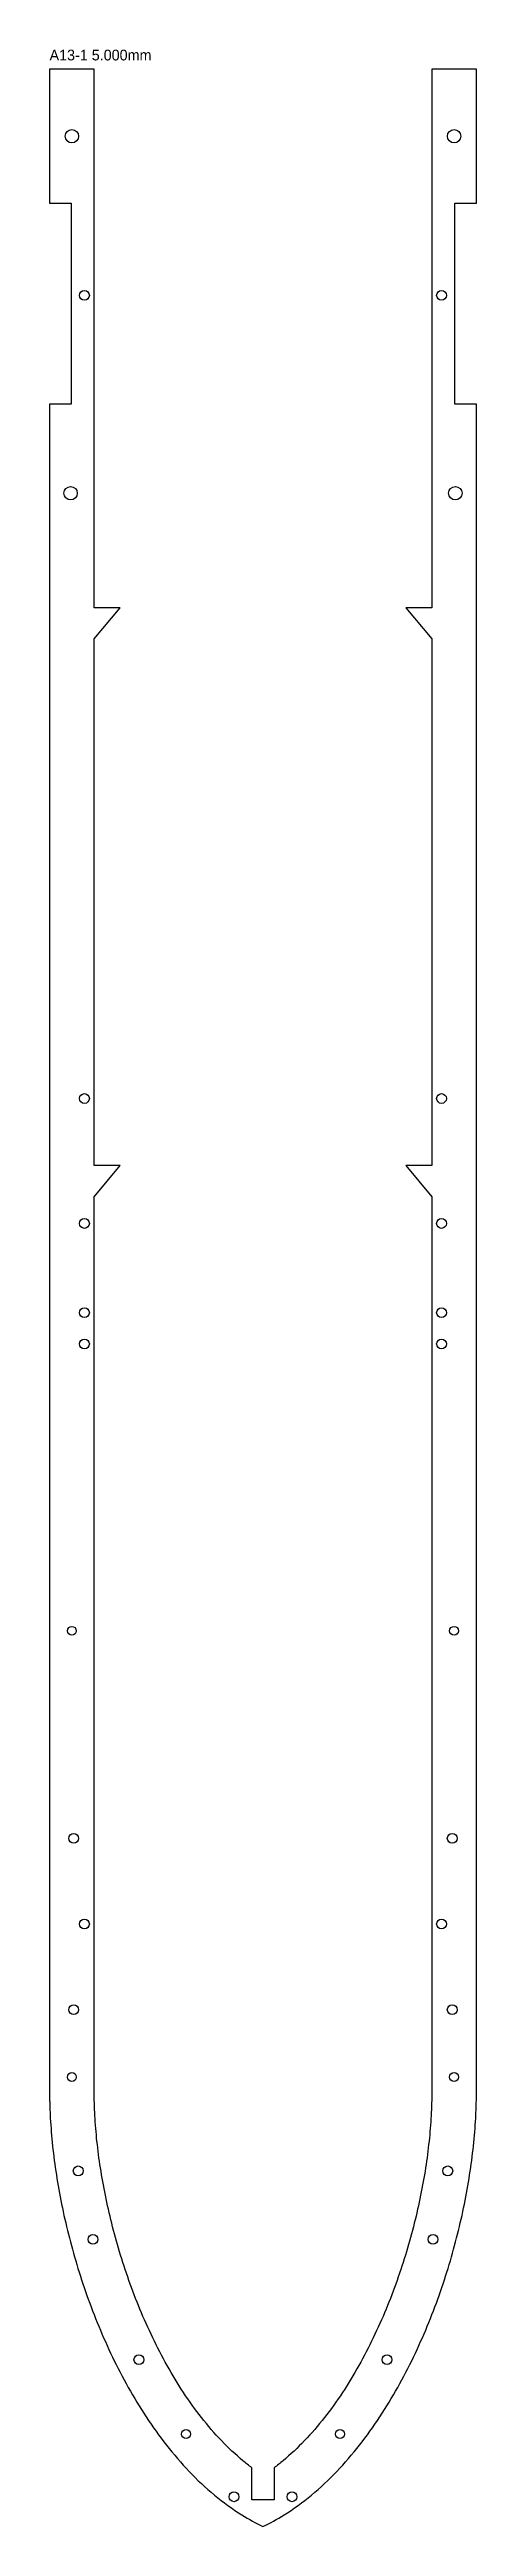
# Model space of a CAD drawing. Header units: millimetres. Extents: x 0 to 1220, y 0 to 2440.
# Drawn here: x 10 to 106, y 10 to 565 of the extents above; entities that cross this region are included whole.
import ezdxf

# ---------------------------------------------------------------- set-up
doc = ezdxf.new("R2010")
doc.units = ezdxf.units.MM
doc.layers.add('CUT', color=1, linetype='Continuous')
doc.layers.add('LABELS_NONCUT', color=3, linetype='Continuous')

msp = doc.modelspace()

# ---------------------------------------------------------------- texts
at = {"layer": 'LABELS_NONCUT'}
msp.add_text('A13-1 5.000mm', height=2.4, dxfattribs=at).set_placement((10, 562.66))

# ---------------------------------------------------------------- linework, layer by layer
at = {"layer": 'CUT'}
for p, q in [((20, 560.66, 0), (10, 560.66, 0)), ((10, 560.66, 0), (10, 530.66, 0)), ((20, 440.01, 0), (20, 560.66, 0)), ((105.64, 560.66, 0), (95.64, 560.66, 0)), ((95.64, 560.66, 0), (95.64, 440.01, 0)), ((105.64, 530.66, 0), (105.64, 560.66, 0)), ((10, 530.66, 0), (14.82, 530.66, 0)), ((14.82, 530.66, 0), (14.82, 485.6, 0)), ((100.82, 485.6, 0), (100.82, 530.66, 0)), ((100.82, 530.66, 0), (105.64, 530.66, 0)), ((14.82, 485.6, 0), (10, 485.6, 0)), ((105.64, 485.6, 0), (100.82, 485.6, 0)), ((20, 433.01, 0), (25.82, 440.01, 0)), ((25.82, 440.01, 0), (20, 440.01, 0)), ((95.64, 440.01, 0), (89.82, 440.01, 0)), ((89.82, 440.01, 0), (95.64, 433.01, 0)), ((20, 315.01, 0), (20, 433.01, 0)), ((95.64, 433.01, 0), (95.64, 315.01, 0)), ((20, 308.01, 0), (25.82, 315.01, 0)), ((25.82, 315.01, 0), (20, 315.01, 0)), ((95.64, 315.01, 0), (89.82, 315.01, 0)), ((89.82, 315.01, 0), (95.64, 308.01, 0)), ((55.32, 15.94, 0), (55.32, 23.16, 0)), ((60.32, 23.16, 0), (60.32, 15.94, 0)), ((60.32, 15.94, 0), (55.32, 15.94, 0))]:
    msp.add_line(p, q, dxfattribs=at)
for centre, radius in [((15, 545.66, 0), 1.5), ((100.64, 545.66, 0), 1.5), ((17.82, 510.01, 0), 1.1), ((97.82, 510.01, 0), 1.1), ((14.72, 465.66, 0), 1.5), ((100.92, 465.66, 0), 1.5), ((17.82, 330.01, 0), 1.1), ((97.82, 330.01, 0), 1.1), ((17.82, 302.01, 0), 1.1), ((97.82, 302.01, 0), 1.1), ((17.82, 282.01, 0), 1.1), ((97.82, 282.01, 0), 1.1), ((17.82, 275.01, 0), 1.1), ((97.82, 275.01, 0), 1.1), ((15, 210.72, 0), 1), ((100.64, 210.72, 0), 1), ((15.42, 164.21, 0), 1.1), ((100.22, 164.21, 0), 1.1), ((17.82, 145.01, 0), 1.1), ((97.82, 145.01, 0), 1.1), ((15.42, 125.81, 0), 1.1), ((100.22, 125.81, 0), 1.1), ((15, 110.72, 0), 1), ((100.64, 110.72, 0), 1), ((16.42, 89.69, 0), 1.1), ((99.22, 89.69, 0), 1.1), ((19.72, 74.33, 0), 1.1), ((95.92, 74.33, 0), 1.1), ((30.02, 47.37, 0), 1.1), ((85.62, 47.37, 0), 1.1), ((40.59, 30.72, 0), 1), ((75.06, 30.72, 0), 1), ((51.32, 16.65, 0), 1.1), ((64.32, 16.65, 0), 1.1)]:
    msp.add_circle(centre, radius, dxfattribs=at)
for points, knots in [([(10, 485.6, 0), (10, 423.55, 0), (10, 360.72, 0), (10, 297.54, 0), (10, 289.65, 0), (10, 281.74, 0), (10, 273.84, 0), (10, 270.38, 0), (10, 266.92, 0), (10, 263.46, 0), (10, 261.92, 0), (10, 260.38, 0), (10, 258.84, 0), (10, 254.37, 0), (10, 249.89, 0), (10, 245.41, 0), (10, 222.44, 0), (10, 199.45, 0), (10, 176.47, 0), (10, 164.98, 0), (10, 153.49, 0), (10, 142.01, 0), (10, 136.26, 0), (10, 130.52, 0), (10, 124.79, 0), (10, 121.92, 0), (10, 119.05, 0), (10, 116.18, 0), (10, 114.75, 0), (10, 113.31, 0), (10, 111.88, 0), (10, 111.16, 0), (10, 110.45, 0), (10, 109.73, 0), (10, 109.37, 0), (10, 109.01, 0), (10, 108.65, 0), (10, 108.47, 0), (10, 108.3, 0), (10, 108.12, 0), (10, 108.03, 0), (10, 107.94, 0), (10, 107.85, 0), (10, 107.79, 0), (10, 107.73, 0), (10, 107.68, 0), (10, 107.65, 0), (10, 107.63, 0), (10, 107.61, 0), (10, 107.6, 0), (10, 107.59, 0), (10, 107.58, 0), (10, 107.22, 0), (10, 106.87, 0), (10.01, 106.5, 0), (10.01, 106.14, 0), (10.01, 105.78, 0), (10.02, 105.41, 0), (10.03, 105.05, 0), (10.04, 104.68, 0), (10.05, 104.31, 0), (10.06, 103.94, 0), (10.08, 103.56, 0), (10.09, 103.19, 0), (10.11, 102.82, 0), (10.12, 102.44, 0), (10.14, 102.07, 0), (10.15, 101.88, 0), (10.16, 101.7, 0), (10.17, 101.51, 0), (10.29, 99.46, 0), (10.46, 97.37, 0), (10.68, 95.25, 0), (11.13, 91.01, 0), (11.81, 86.67, 0), (12.71, 82.23, 0), (13.6, 77.79, 0), (14.73, 73.26, 0), (16.11, 68.69, 0), (17.48, 64.11, 0), (19.11, 59.49, 0), (21.02, 54.87, 0), (22.92, 50.26, 0), (25.11, 45.66, 0), (27.63, 41.17, 0), (28.89, 38.92, 0), (30.23, 36.71, 0), (31.65, 34.54, 0), (33.08, 32.38, 0), (34.59, 30.26, 0), (36.2, 28.21, 0), (37.8, 26.17, 0), (39.49, 24.2, 0), (41.28, 22.32, 0), (43.07, 20.45, 0), (44.95, 18.68, 0), (46.93, 17.04, 0), (48.9, 15.41, 0), (50.96, 13.91, 0), (53.11, 12.58, 0), (54.64, 11.63, 0), (56.21, 10.76, 0), (57.82, 10, 0)], [0, 0, 0, 0, 0.397347, 0.397347, 0.397347, 0.447016, 0.447016, 0.447016, 0.468745, 0.468745, 0.468745, 0.478399, 0.478399, 0.478399, 0.506503, 0.506503, 0.506503, 0.650599, 0.650599, 0.650599, 0.722646, 0.722646, 0.722646, 0.75867, 0.75867, 0.75867, 0.776682, 0.776682, 0.776682, 0.785688, 0.785688, 0.785688, 0.790191, 0.790191, 0.790191, 0.792443, 0.792443, 0.792443, 0.793569, 0.793569, 0.793569, 0.794131, 0.794131, 0.794131, 0.794488, 0.794488, 0.794488, 0.794634, 0.794634, 0.794634, 0.794694, 0.794694, 0.794694, 0.797027, 0.797027, 0.797027, 0.799355, 0.799355, 0.799355, 0.801689, 0.801689, 0.801689, 0.804033, 0.804033, 0.804033, 0.806402, 0.806402, 0.806402, 0.807576, 0.807576, 0.807576, 0.820652, 0.820652, 0.820652, 0.846804, 0.846804, 0.846804, 0.872957, 0.872957, 0.872957, 0.899109, 0.899109, 0.899109, 0.925261, 0.925261, 0.925261, 0.938337, 0.938337, 0.938337, 0.951414, 0.951414, 0.951414, 0.96449, 0.96449, 0.96449, 0.977566, 0.977566, 0.977566, 0.990642, 0.990642, 0.990642, 1, 1, 1, 1]), ([(57.82, 10, 0), (59.43, 10.76, 0), (61.01, 11.63, 0), (62.54, 12.58, 0), (64.68, 13.91, 0), (66.74, 15.41, 0), (68.72, 17.04, 0), (70.69, 18.68, 0), (72.57, 20.45, 0), (74.36, 22.32, 0), (76.15, 24.2, 0), (77.84, 26.17, 0), (79.45, 28.21, 0), (81.05, 30.26, 0), (82.57, 32.38, 0), (83.99, 34.54, 0), (85.42, 36.71, 0), (86.76, 38.92, 0), (88.02, 41.17, 0), (90.53, 45.66, 0), (92.72, 50.26, 0), (94.63, 54.87, 0), (96.54, 59.49, 0), (98.16, 64.11, 0), (99.54, 68.69, 0), (100.91, 73.26, 0), (102.04, 77.79, 0), (102.94, 82.23, 0), (103.84, 86.67, 0), (104.51, 91.01, 0), (104.96, 95.25, 0), (105.19, 97.37, 0), (105.36, 99.46, 0), (105.47, 101.51, 0), (105.5, 101.95, 0), (105.52, 102.39, 0), (105.54, 102.83, 0), (105.56, 103.26, 0), (105.57, 103.69, 0), (105.59, 104.12, 0), (105.6, 104.55, 0), (105.61, 104.98, 0), (105.62, 105.41, 0), (105.63, 105.83, 0), (105.64, 106.26, 0), (105.64, 106.69, 0), (105.64, 106.98, 0), (105.64, 107.28, 0), (105.64, 107.58, 0), (105.64, 107.61, 0), (105.64, 107.63, 0), (105.64, 107.66, 0), (105.64, 107.68, 0), (105.64, 107.7, 0), (105.64, 107.72, 0), (105.64, 114, 0), (105.64, 120.23, 0), (105.64, 126.41, 0), (105.64, 132.97, 0), (105.64, 139.48, 0), (105.64, 145.94, 0), (105.64, 152.91, 0), (105.64, 159.83, 0), (105.64, 166.72, 0), (105.64, 174.49, 0), (105.64, 182.22, 0), (105.64, 189.92, 0), (105.64, 201.28, 0), (105.64, 212.57, 0), (105.64, 223.83, 0), (105.64, 232.42, 0), (105.64, 241, 0), (105.64, 249.57, 0), (105.64, 256.76, 0), (105.64, 263.94, 0), (105.64, 271.13, 0), (105.64, 277.7, 0), (105.64, 284.28, 0), (105.64, 290.88, 0), (105.64, 297.07, 0), (105.64, 303.27, 0), (105.64, 309.49, 0), (105.64, 311.33, 0), (105.64, 313.18, 0), (105.64, 315.02, 0), (105.64, 315.92, 0), (105.64, 316.81, 0), (105.64, 317.71, 0), (105.64, 317.86, 0), (105.64, 318.01, 0), (105.64, 318.16, 0), (105.64, 320.25, 0), (105.64, 322.35, 0), (105.64, 324.44, 0), (105.64, 378.56, 0), (105.64, 432.37, 0), (105.64, 485.6, 0)], [0, 0, 0, 0, 0.009358, 0.009358, 0.009358, 0.022434, 0.022434, 0.022434, 0.03551, 0.03551, 0.03551, 0.048587, 0.048587, 0.048587, 0.061663, 0.061663, 0.061663, 0.074739, 0.074739, 0.074739, 0.100892, 0.100892, 0.100892, 0.127044, 0.127044, 0.127044, 0.153197, 0.153197, 0.153197, 0.179349, 0.179349, 0.179349, 0.192425, 0.192425, 0.192425, 0.195219, 0.195219, 0.195219, 0.197983, 0.197983, 0.197983, 0.200726, 0.200726, 0.200726, 0.203428, 0.203428, 0.203428, 0.205305, 0.205305, 0.205305, 0.205472, 0.205472, 0.205472, 0.20559, 0.20559, 0.20559, 0.243173, 0.243173, 0.243173, 0.282992, 0.282992, 0.282992, 0.325893, 0.325893, 0.325893, 0.374348, 0.374348, 0.374348, 0.445947, 0.445947, 0.445947, 0.500635, 0.500635, 0.500635, 0.546483, 0.546483, 0.546483, 0.588367, 0.588367, 0.588367, 0.627674, 0.627674, 0.627674, 0.639309, 0.639309, 0.639309, 0.644945, 0.644945, 0.644945, 0.645897, 0.645897, 0.645897, 0.659083, 0.659083, 0.659083, 1, 1, 1, 1]), ([(55.32, 23.16, 0), (54.65, 23.66, 0), (53.97, 24.19, 0), (53.31, 24.74, 0), (51.66, 26.11, 0), (50.06, 27.61, 0), (48.51, 29.23, 0), (46.97, 30.85, 0), (45.49, 32.57, 0), (44.06, 34.39, 0), (42.64, 36.2, 0), (41.29, 38.09, 0), (40, 40.04, 0), (38.72, 41.99, 0), (37.5, 44.01, 0), (36.35, 46.06, 0), (34.05, 50.16, 0), (32.03, 54.4, 0), (30.26, 58.69, 0), (28.48, 62.98, 0), (26.97, 67.29, 0), (25.68, 71.57, 0), (24.4, 75.84, 0), (23.35, 80.07, 0), (22.51, 84.21, 0), (21.67, 88.36, 0), (21.04, 92.4, 0), (20.63, 96.31, 0), (20.42, 98.27, 0), (20.26, 100.19, 0), (20.16, 102.07, 0), (20.05, 103.95, 0), (20, 105.78, 0), (20, 107.58, 0), (20, 140.99, 0), (20, 174.45, 0), (20, 207.88, 0), (20, 224.6, 0), (20, 241.3, 0), (20, 258, 0), (20, 259.4, 0), (20, 260.79, 0), (20, 262.19, 0), (20, 277.48, 0), (20, 292.76, 0), (20, 308.01, 0)], [0, 0, 0, 0, 0.00866, 0.00866, 0.00866, 0.030187, 0.030187, 0.030187, 0.051714, 0.051714, 0.051714, 0.073241, 0.073241, 0.073241, 0.094768, 0.094768, 0.094768, 0.137822, 0.137822, 0.137822, 0.180877, 0.180877, 0.180877, 0.223931, 0.223931, 0.223931, 0.266985, 0.266985, 0.266985, 0.288512, 0.288512, 0.288512, 0.310039, 0.310039, 0.310039, 0.655019, 0.655019, 0.655019, 0.82751, 0.82751, 0.82751, 0.841972, 0.841972, 0.841972, 1, 1, 1, 1]), ([(95.64, 308.01, 0), (95.64, 241.41, 0), (95.64, 174.4, 0), (95.64, 107.58, 0), (95.64, 105.78, 0), (95.59, 103.95, 0), (95.49, 102.07, 0), (95.38, 100.19, 0), (95.23, 98.27, 0), (95.02, 96.31, 0), (94.6, 92.4, 0), (93.98, 88.36, 0), (93.14, 84.21, 0), (92.3, 80.07, 0), (91.25, 75.84, 0), (89.96, 71.57, 0), (88.67, 67.29, 0), (87.16, 62.98, 0), (85.39, 58.69, 0), (83.61, 54.4, 0), (81.59, 50.16, 0), (79.29, 46.06, 0), (78.14, 44.01, 0), (76.93, 41.99, 0), (75.64, 40.04, 0), (74.35, 38.09, 0), (73, 36.2, 0), (71.58, 34.39, 0), (70.16, 32.57, 0), (68.67, 30.85, 0), (67.13, 29.23, 0), (65.59, 27.61, 0), (63.98, 26.11, 0), (62.33, 24.74, 0), (61.67, 24.19, 0), (61, 23.66, 0), (60.32, 23.16, 0)], [0, 0, 0, 0, 0.689958, 0.689958, 0.689958, 0.711485, 0.711485, 0.711485, 0.733012, 0.733012, 0.733012, 0.776067, 0.776067, 0.776067, 0.819121, 0.819121, 0.819121, 0.862176, 0.862176, 0.862176, 0.90523, 0.90523, 0.90523, 0.926758, 0.926758, 0.926758, 0.948285, 0.948285, 0.948285, 0.969812, 0.969812, 0.969812, 0.99134, 0.99134, 0.99134, 1, 1, 1, 1])]:
    msp.add_open_spline(points, degree=3, knots=knots, dxfattribs=at)

msp.set_redraw_order([(e.dxf.handle, doc.entitydb.next_handle()) for e in msp.query("TEXT MTEXT ATTDEF DIMENSION ARC_DIMENSION")])  # texts and dimensions are drawn at this point

doc.saveas('drawing.dxf')
